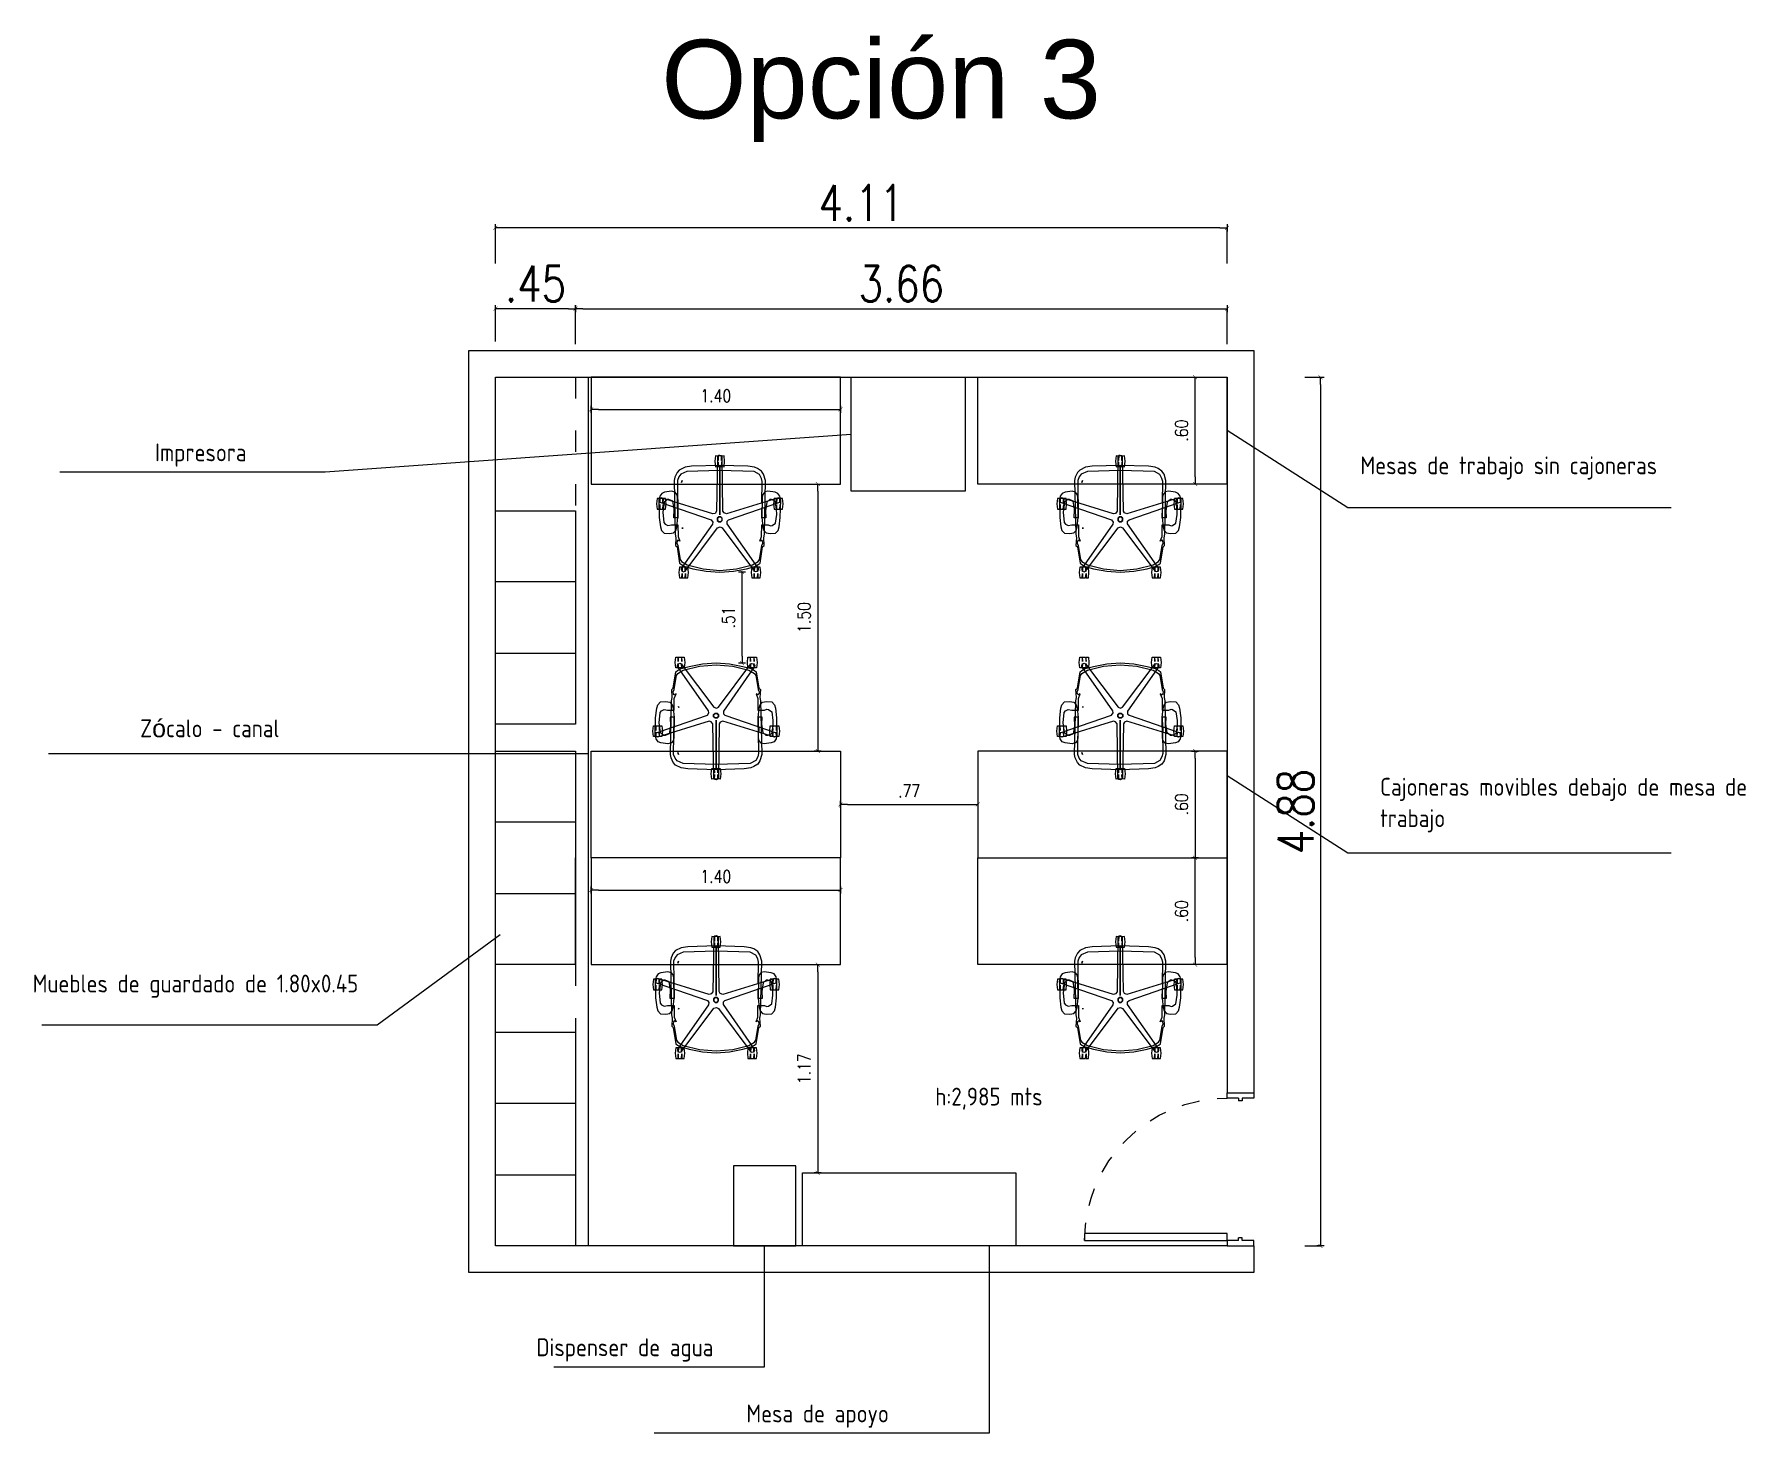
# Model space of a CAD drawing. Header units: millimetres. Extents: x 1591 to 1817, y 987 to 1091.
# Drawn here: x 1725.25 to 1734.87, y 1083.13 to 1090.98 of the extents above; entities that cross this region are included whole.
import ezdxf

# ---------------------------------------------------------------- set-up
doc = ezdxf.new("R2010")
doc.units = ezdxf.units.MM
doc.linetypes.add('ACAD_ISO03W100', pattern=[30, 12, -18])
doc.linetypes.add('HIDDEN2', pattern=[0.1875, 0.125, -0.0625])
for name, color, linetype in [('CA-Puertas', 252, 'Continuous'), ('CATALOGUE-TXT', 251, 'Continuous'), ('Paula', 1, 'Continuous')]:
    doc.layers.add(name, color=color, linetype=linetype)
doc.styles.add('RR', font='ROMANS.shx', dxfattribs={"width": 0.8})
doc.styles.get("Standard").update_dxf_attribs({"font": 'arial.ttf'})
doc.dimstyles.new('Copy of xx', dxfattribs={"dimscale": 2, "dimtxt": 0.036, "dimasz": 0.02, "dimexe": 0, "dimexo": 0.1, "dimgap": 0.02, "dimtad": 1, "dimzin": 4, "dimdsep": 46, "dimtxsty": 'RR', "dimblk1": 'COTA_N', "dimblk2": 'COTA_N', "dimsah": 1, "dimcen": 0, "dimclrd": 256, "dimclre": 256, "dimclrt": 256, "dimadec": 0, "dimazin": 0, "dimtfac": 1, "dimtix": 1, "dimtmove": 0, "dimatfit": 3, "dimldrblk": 'COTA_N', "dimfxl": 1, "dimtolj": 1, "dimtzin": 0, "dimarcsym": 0})

msp = doc.modelspace()

# ---------------------------------------------------------------- texts
at = {"layer": 'Paula', "attachment_point": 5}
for s, width, gutter_width, heights, insert, char_height in [('\\pxsm1.0583;Opción 3', 5.724133, 1.3261, [3.984], (1730.0104, 1090.6635), 0.441856), ('\\pxsm1.0583;{\\Fdim|c0;Impresora}', 1.511695, 0.3001, [0.9017], (1726.1887, 1088.6179), 0.1), ('\\pxsm1.0583,ql;{\\Fdim|c0;Mesas de trabajo sin cajoneras}', 2.093508, 0.3001, [0.9017], (1733.7494, 1088.545), 0.1), ('{\\Fdim|c0;Z}ó{\\Fdim|c0;calo - canal}', 1.741516, 0.3001, [0.9017], (1726.2394, 1087.082), 0.1), ('\\pxsm1.0583,ql;{\\Fdim|c0;Cajoneras movibles debajo de mesa de trabajo}', 2.093508, 0.3001, [0.9017], (1733.8604, 1086.6511), 0.1), ('\\pxsm1.0583,qr;{\\Fdim|c0;Muebles de guardado de 1.80x0.45}', 1.741516, 0.3001, [0.9017], (1726.2025, 1085.6341), 0.1), ('\\pxsm1.0583,ql;{\\Fdim|c0;\\C251;\\c6710371;h:2,985 mts}', 2.093508, 0.3001, [0.9017], (1731.3613, 1085.0023), 0.1), ('\\pxsm1.0583;{\\Fdim|c0;Dispenser de agua}', 1.511695, 0.3001, [0.9017], (1728.5712, 1083.5906), 0.1), ('\\pxsm1.0583;{\\Fdim|c0;Mesa de apoyo}', 2.342105, 0.3001, [0.9017], (1729.6535, 1083.2187), 0.1)]:
    msp.add_mtext_dynamic_manual_height_columns(s, width=width, gutter_width=gutter_width, heights=heights, dxfattribs=dict(at, insert=insert, char_height=char_height))

# ---------------------------------------------------------------- blocks, each defined once
blk = doc.blocks.new('A$C6B163F74')
for p, q in [((0.03, 0.085), (0.045, 0.085)), ((0.03, 0.065), (0.045, 0.065)), ((0.045, 0.065), (0.045, 0.085)), ((0.83, 0.085), (0.815, 0.085)), ((0.815, 0.065), (0.815, 0.085)), ((0.83, 0.065), (0.815, 0.065))]:
    blk.add_line(p, q)
blk.add_lwpolyline([(0.79, 0.95), (0.83, 0.95), (0.83, 0.15), (0.79, 0.15)], close=True)
for points in [[(0.03, 0.085), (0.03, 0.135), (0.03, 0.15), (0, 0.15), (0, 0.135)], [(0.83, 0.085), (0.83, 0.135), (0.83, 0.15), (0.86, 0.15), (0.86, 0.135)], [(0, 0.015), (0, 0), (0.03, 0), (0.03, 0.065)], [(0.86, 0.015), (0.86, 0), (0.83, 0), (0.83, 0.065)]]:
    blk.add_lwpolyline(points)
at = {"linetype": 'HIDDEN2', "ltscale": 0.5}
blk.add_arc((0.83, 0.15), 0.8, 90, 180, dxfattribs=at)
blk = doc.blocks.new('COTA_N')
for p, q in [((-1, 0), (0, 0)), ((0, 0.5), (0, -0.5))]:
    blk.add_line(p, q)
at = {"const_width": 0.065}
blk.add_lwpolyline([(0.14, 0.14), (0.28, 0.28), (0, 0), (-0.14, -0.14), (-0.28, -0.28)], dxfattribs=at)
blk = doc.blocks.new('*D73')
at = {"layer": 'CATALOGUE-TXT', "lineweight": -2, "transparency": 16777216}
blk.add_line((1728.422, 1088.8745), (1729.742, 1088.8745), dxfattribs=at)
at = {"layer": 'Defpoints', "color": 0, "transparency": 16777216}
for p in [(1728.382, 1088.9376), (1729.782, 1088.9376), (1729.782, 1088.8745)]:
    blk.add_point(p, dxfattribs=at)
at = {"layer": 'CATALOGUE-TXT', "lineweight": -2, "transparency": 16777216, "xscale": 0.04, "yscale": 0.04, "zscale": 0.04, "rotation": 180}
blk.add_blockref('COTA_N', (1728.382, 1088.8745), dxfattribs=at)
at = {"layer": 'CATALOGUE-TXT', "lineweight": -2, "transparency": 16777216, "xscale": 0.04, "yscale": 0.04, "zscale": 0.04}
blk.add_blockref('COTA_N', (1729.782, 1088.8745), dxfattribs=at)
at = {"layer": 'CATALOGUE-TXT', "transparency": 16777216, "insert": (1729.082, 1088.9505), "char_height": 0.072, "attachment_point": 5, "style": 'RR'}
blk.add_mtext('\\A1;1.40', dxfattribs=at)
blk = doc.blocks.new('*D74')
at = {"layer": 'CATALOGUE-TXT', "lineweight": -2, "transparency": 16777216}
blk.add_line((1731.7744, 1088.4953), (1731.7744, 1089.0153), dxfattribs=at)
at = {"layer": 'Defpoints', "color": 0, "transparency": 16777216}
for p in [(1731.7744, 1089.0553), (1731.7941, 1089.0553), (1731.7941, 1088.4553)]:
    blk.add_point(p, dxfattribs=at)
at = {"layer": 'CATALOGUE-TXT', "lineweight": -2, "transparency": 16777216, "xscale": 0.04, "yscale": 0.04, "zscale": 0.04}
for p, rotation in [((1731.7744, 1089.0553), 90), ((1731.7744, 1088.4553), 270)]:
    blk.add_blockref('COTA_N', p, dxfattribs=dict(at, rotation=rotation))
at = {"layer": 'CATALOGUE-TXT', "transparency": 16777216, "insert": (1731.6984, 1088.7553), "char_height": 0.072, "attachment_point": 5, "rotation": 90, "style": 'RR'}
blk.add_mtext('\\A1;.60', dxfattribs=at)
blk = doc.blocks.new('*D75')
at = {"layer": 'CATALOGUE-TXT', "lineweight": -2, "transparency": 16777216}
blk.add_line((1728.422, 1086.1745), (1729.742, 1086.1745), dxfattribs=at)
at = {"layer": 'Defpoints', "color": 0, "transparency": 16777216}
for p in [(1728.382, 1086.2822), (1729.782, 1086.2376), (1729.782, 1086.1745)]:
    blk.add_point(p, dxfattribs=at)
at = {"layer": 'CATALOGUE-TXT', "lineweight": -2, "transparency": 16777216, "xscale": 0.04, "yscale": 0.04, "zscale": 0.04, "rotation": 180}
blk.add_blockref('COTA_N', (1728.382, 1086.1745), dxfattribs=at)
at = {"layer": 'CATALOGUE-TXT', "lineweight": -2, "transparency": 16777216, "xscale": 0.04, "yscale": 0.04, "zscale": 0.04}
blk.add_blockref('COTA_N', (1729.782, 1086.1745), dxfattribs=at)
at = {"layer": 'CATALOGUE-TXT', "transparency": 16777216, "insert": (1729.082, 1086.2505), "char_height": 0.072, "attachment_point": 5, "style": 'RR'}
blk.add_mtext('\\A1;1.40', dxfattribs=at)
blk = doc.blocks.new('*D76')
at = {"layer": 'CATALOGUE-TXT', "lineweight": -2, "transparency": 16777216}
blk.add_line((1731.7744, 1085.7953), (1731.7744, 1086.3153), dxfattribs=at)
at = {"layer": 'Defpoints', "color": 0, "transparency": 16777216}
for p in [(1731.7744, 1086.3553), (1731.7941, 1086.3553), (1731.7941, 1085.7553)]:
    blk.add_point(p, dxfattribs=at)
at = {"layer": 'CATALOGUE-TXT', "lineweight": -2, "transparency": 16777216, "xscale": 0.04, "yscale": 0.04, "zscale": 0.04}
for p, rotation in [((1731.7744, 1086.3553), 90), ((1731.7744, 1085.7553), 270)]:
    blk.add_blockref('COTA_N', p, dxfattribs=dict(at, rotation=rotation))
at = {"layer": 'CATALOGUE-TXT', "transparency": 16777216, "insert": (1731.6984, 1086.0553), "char_height": 0.072, "attachment_point": 5, "rotation": 90, "style": 'RR'}
blk.add_mtext('\\A1;.60', dxfattribs=at)
blk = doc.blocks.new('*D72')
at = {"layer": 'CATALOGUE-TXT', "lineweight": -2, "transparency": 16777216}
blk.add_line((1731.7744, 1086.9153), (1731.7744, 1086.3953), dxfattribs=at)
at = {"layer": 'Defpoints', "color": 0, "transparency": 16777216}
for p in [(1731.7941, 1086.9553), (1731.7744, 1086.3553), (1731.7941, 1086.3553)]:
    blk.add_point(p, dxfattribs=at)
at = {"layer": 'CATALOGUE-TXT', "lineweight": -2, "transparency": 16777216, "xscale": 0.04, "yscale": 0.04, "zscale": 0.04}
for p, rotation in [((1731.7744, 1086.9553), 90), ((1731.7744, 1086.3553), 270)]:
    blk.add_blockref('COTA_N', p, dxfattribs=dict(at, rotation=rotation))
at = {"layer": 'CATALOGUE-TXT', "transparency": 16777216, "insert": (1731.6984, 1086.6553), "char_height": 0.072, "attachment_point": 5, "rotation": 90, "style": 'RR'}
blk.add_mtext('\\A1;.60', dxfattribs=at)
blk = doc.blocks.new('*D78')
at = {"layer": 'CATALOGUE-TXT', "lineweight": -2, "transparency": 16777216}
blk.add_line((1729.2293, 1087.4883), (1729.2293, 1087.9223), dxfattribs=at)
at = {"layer": 'Defpoints', "color": 0, "transparency": 16777216}
for p in [(1729.1424, 1087.9623), (1729.2293, 1087.9623), (1729.1214, 1087.4483)]:
    blk.add_point(p, dxfattribs=at)
at = {"layer": 'CATALOGUE-TXT', "lineweight": -2, "transparency": 16777216, "xscale": 0.04, "yscale": 0.04, "zscale": 0.04}
for p, rotation in [((1729.2293, 1087.9623), 90), ((1729.2293, 1087.4483), 270)]:
    blk.add_blockref('COTA_N', p, dxfattribs=dict(at, rotation=rotation))
at = {"layer": 'CATALOGUE-TXT', "transparency": 16777216, "insert": (1729.1533, 1087.7053), "char_height": 0.072, "attachment_point": 5, "rotation": 90, "style": 'RR'}
blk.add_mtext('\\A1;.51', dxfattribs=at)
blk = doc.blocks.new('*D77')
at = {"layer": 'CATALOGUE-TXT', "lineweight": -2, "transparency": 16777216}
blk.add_line((1729.6544, 1088.4153), (1729.6544, 1086.9953), dxfattribs=at)
at = {"layer": 'Defpoints', "color": 0, "transparency": 16777216}
for p in [(1729.6544, 1088.4553), (1729.6544, 1086.9553), (1729.6544, 1086.9553)]:
    blk.add_point(p, dxfattribs=at)
at = {"layer": 'CATALOGUE-TXT', "lineweight": -2, "transparency": 16777216, "xscale": 0.04, "yscale": 0.04, "zscale": 0.04}
for p, rotation in [((1729.6544, 1088.4553), 90), ((1729.6544, 1086.9553), 270)]:
    blk.add_blockref('COTA_N', p, dxfattribs=dict(at, rotation=rotation))
at = {"layer": 'CATALOGUE-TXT', "transparency": 16777216, "insert": (1729.5784, 1087.7053), "char_height": 0.072, "attachment_point": 5, "rotation": 90, "style": 'RR'}
blk.add_mtext('\\A1;1.50', dxfattribs=at)
blk = doc.blocks.new('*D79')
at = {"layer": 'CATALOGUE-TXT', "lineweight": -2, "transparency": 16777216}
blk.add_line((1729.822, 1086.6553), (1730.514, 1086.6553), dxfattribs=at)
at = {"layer": 'Defpoints', "color": 0, "transparency": 16777216}
for p in [(1729.782, 1086.6553), (1730.554, 1086.6553), (1730.554, 1086.6553)]:
    blk.add_point(p, dxfattribs=at)
at = {"layer": 'CATALOGUE-TXT', "lineweight": -2, "transparency": 16777216, "xscale": 0.04, "yscale": 0.04, "zscale": 0.04, "rotation": 180}
blk.add_blockref('COTA_N', (1729.782, 1086.6553), dxfattribs=at)
at = {"layer": 'CATALOGUE-TXT', "lineweight": -2, "transparency": 16777216, "xscale": 0.04, "yscale": 0.04, "zscale": 0.04}
blk.add_blockref('COTA_N', (1730.554, 1086.6553), dxfattribs=at)
at = {"layer": 'CATALOGUE-TXT', "transparency": 16777216, "insert": (1730.168, 1086.7313), "char_height": 0.072, "attachment_point": 5, "style": 'RR'}
blk.add_mtext('\\A1;.77', dxfattribs=at)
blk = doc.blocks.new('*D80')
at = {"layer": 'CATALOGUE-TXT', "lineweight": -2, "transparency": 16777216}
blk.add_line((1729.6544, 1085.7153), (1729.6544, 1084.6253), dxfattribs=at)
at = {"layer": 'Defpoints', "color": 0, "transparency": 16777216}
for p in [(1729.6544, 1085.7553), (1729.6544, 1084.5853), (1729.6544, 1084.5853)]:
    blk.add_point(p, dxfattribs=at)
at = {"layer": 'CATALOGUE-TXT', "lineweight": -2, "transparency": 16777216, "xscale": 0.04, "yscale": 0.04, "zscale": 0.04}
for p, rotation in [((1729.6544, 1085.7553), 90), ((1729.6544, 1084.5853), 270)]:
    blk.add_blockref('COTA_N', p, dxfattribs=dict(at, rotation=rotation))
at = {"layer": 'CATALOGUE-TXT', "transparency": 16777216, "insert": (1729.5784, 1085.1703), "char_height": 0.072, "attachment_point": 5, "rotation": 90, "style": 'RR'}
blk.add_mtext('\\A1;1.17', dxfattribs=at)
blk = doc.blocks.new('*D88')
at = {"layer": 'CATALOGUE-TXT', "lineweight": -2, "transparency": 16777216}
for p, q in [((1732.3914, 1089.0553), (1732.4788, 1089.0553)), ((1732.4788, 1089.0153), (1732.4788, 1084.2153)), ((1732.3914, 1084.1753), (1732.4788, 1084.1753))]:
    blk.add_line(p, q, dxfattribs=at)
at = {"layer": 'Defpoints', "color": 0, "transparency": 16777216}
for p in [(1732.1914, 1089.0553), (1732.1914, 1084.1753), (1732.4788, 1084.1753)]:
    blk.add_point(p, dxfattribs=at)
at = {"layer": 'CATALOGUE-TXT', "lineweight": -2, "transparency": 16777216, "xscale": 0.04, "yscale": 0.04, "zscale": 0.04}
for p, rotation in [((1732.4788, 1089.0553), 90), ((1732.4788, 1084.1753), 270)]:
    blk.add_blockref('COTA_N', p, dxfattribs=dict(at, rotation=rotation))
at = {"layer": 'CATALOGUE-TXT', "transparency": 16777216, "insert": (1732.3388, 1086.6153), "char_height": 0.072, "attachment_point": 5, "rotation": 90, "style": 'RR'}
blk.add_mtext('\\A1;{\\H2.77778x;4.88}', dxfattribs=at)
blk = doc.blocks.new('*D89')
at = {"layer": 'CATALOGUE-TXT', "lineweight": -2, "transparency": 16777216}
for p, q in [((1728.294, 1089.2402), (1728.294, 1089.4402)), ((1728.334, 1089.4402), (1731.914, 1089.4402)), ((1731.954, 1089.2402), (1731.954, 1089.4402))]:
    blk.add_line(p, q, dxfattribs=at)
at = {"layer": 'Defpoints', "color": 0, "transparency": 16777216}
for p in [(1731.954, 1089.4402), (1728.294, 1088.5797), (1731.954, 1088.5797)]:
    blk.add_point(p, dxfattribs=at)
at = {"layer": 'CATALOGUE-TXT', "lineweight": -2, "transparency": 16777216, "xscale": 0.04, "yscale": 0.04, "zscale": 0.04, "rotation": 180}
blk.add_blockref('COTA_N', (1728.294, 1089.4402), dxfattribs=at)
at = {"layer": 'CATALOGUE-TXT', "lineweight": -2, "transparency": 16777216, "xscale": 0.04, "yscale": 0.04, "zscale": 0.04}
blk.add_blockref('COTA_N', (1731.954, 1089.4402), dxfattribs=at)
at = {"layer": 'CATALOGUE-TXT', "transparency": 16777216, "insert": (1730.124, 1089.5802), "char_height": 0.072, "attachment_point": 5, "style": 'RR'}
blk.add_mtext('\\A1;{\\H2.77778x;3.66}', dxfattribs=at)
blk = doc.blocks.new('*D96')
at = {"layer": 'CATALOGUE-TXT', "lineweight": -2, "transparency": 16777216}
for p, q in [((1727.844, 1089.2553), (1727.844, 1089.4402)), ((1728.254, 1089.4402), (1727.884, 1089.4402)), ((1728.294, 1089.2553), (1728.294, 1089.4402))]:
    blk.add_line(p, q, dxfattribs=at)
at = {"layer": 'Defpoints', "color": 0, "transparency": 16777216}
for p in [(1727.844, 1089.4402), (1727.844, 1089.0553), (1728.294, 1089.0553)]:
    blk.add_point(p, dxfattribs=at)
at = {"layer": 'CATALOGUE-TXT', "lineweight": -2, "transparency": 16777216, "xscale": 0.04, "yscale": 0.04, "zscale": 0.04, "rotation": 180}
blk.add_blockref('COTA_N', (1727.844, 1089.4402), dxfattribs=at)
at = {"layer": 'CATALOGUE-TXT', "lineweight": -2, "transparency": 16777216, "xscale": 0.04, "yscale": 0.04, "zscale": 0.04}
blk.add_blockref('COTA_N', (1728.294, 1089.4402), dxfattribs=at)
at = {"layer": 'CATALOGUE-TXT', "transparency": 16777216, "insert": (1728.069, 1089.5802), "char_height": 0.072, "attachment_point": 5, "style": 'RR'}
blk.add_mtext('\\A1;{\\H2.77778x;.45}', dxfattribs=at)
blk = doc.blocks.new('*D97')
at = {"layer": 'CATALOGUE-TXT', "lineweight": -2, "transparency": 16777216}
for p, q in [((1727.844, 1089.6946), (1727.844, 1089.8946)), ((1731.914, 1089.8946), (1727.884, 1089.8946)), ((1731.954, 1089.6946), (1731.954, 1089.8946))]:
    blk.add_line(p, q, dxfattribs=at)
at = {"layer": 'Defpoints', "color": 0, "transparency": 16777216}
for p in [(1727.844, 1089.8946), (1727.844, 1089.0553), (1731.954, 1089.0553)]:
    blk.add_point(p, dxfattribs=at)
at = {"layer": 'CATALOGUE-TXT', "lineweight": -2, "transparency": 16777216, "xscale": 0.04, "yscale": 0.04, "zscale": 0.04, "rotation": 180}
blk.add_blockref('COTA_N', (1727.844, 1089.8946), dxfattribs=at)
at = {"layer": 'CATALOGUE-TXT', "lineweight": -2, "transparency": 16777216, "xscale": 0.04, "yscale": 0.04, "zscale": 0.04}
blk.add_blockref('COTA_N', (1731.954, 1089.8946), dxfattribs=at)
at = {"layer": 'CATALOGUE-TXT', "transparency": 16777216, "insert": (1729.899, 1090.0346), "char_height": 0.072, "attachment_point": 5, "style": 'RR'}
blk.add_mtext('\\A1;{\\H2.77778x;4.11}', dxfattribs=at)

# ---------------------------------------------------------------- dimensions: what is measured, and where the dimension line sits
at = {"layer": 'CATALOGUE-TXT'}
for base, p1, p2, picture, middle in [((1727.844, 1089.8946), (1731.954, 1089.0553), (1727.844, 1089.0553), '*D97', (1729.899, 1090.0346)), ((1727.844, 1089.4402), (1728.294, 1089.0553), (1727.844, 1089.0553), '*D96', (1728.069, 1089.5802)), ((1731.954, 1089.4402), (1728.294, 1088.5797), (1731.954, 1088.5797), '*D89', (1730.124, 1089.5802))]:
    dim = msp.add_linear_dim(base=base, p1=p1, p2=p2, text='{\\H2.77778x;<>}', dimstyle='Copy of xx', override={"dimfxl": 0.1, "dimfxlon": 1}, dxfattribs=at)
    dim.commit()
    dim.dimension.update_dxf_attribs({"geometry": picture, "text_midpoint": middle})
for base, p1, p2, angle, picture, middle in [((1729.782, 1088.8745), (1728.382, 1088.9376), (1729.782, 1088.9376), 180, '*D73', (1729.082, 1088.9505)), ((1729.6544, 1086.9553), (1729.6544, 1088.4553), (1729.6544, 1086.9553), 90, '*D77', (1729.5784, 1087.7053)), ((1729.2293, 1087.9623), (1729.1214, 1087.4483), (1729.1424, 1087.9623), 90, '*D78', (1729.1533, 1087.7053)), ((1729.782, 1086.1745), (1728.382, 1086.2822), (1729.782, 1086.2376), 180, '*D75', (1729.082, 1086.2505)), ((1729.6544, 1084.5853), (1729.6544, 1085.7553), (1729.6544, 1084.5853), 90, '*D80', (1729.5784, 1085.1703))]:
    dim = msp.add_linear_dim(base=base, p1=p1, p2=p2, angle=angle, dimstyle='Copy of xx', override={"dimfxl": 0.1, "dimfxlon": 1}, dxfattribs=at)
    dim.commit()
    dim.dimension.update_dxf_attribs({"geometry": picture, "text_midpoint": middle})
for base, p1, p2, angle, picture, middle in [((1731.7744, 1089.0553), (1731.7941, 1088.4553), (1731.7941, 1089.0553), 90, '*D74', (1731.7744, 1088.7553)), ((1731.7744, 1086.3553), (1731.7941, 1086.9553), (1731.7941, 1086.3553), 270, '*D72', (1731.7744, 1086.6553)), ((1731.7744, 1086.3553), (1731.7941, 1085.7553), (1731.7941, 1086.3553), 90, '*D76', (1731.7744, 1086.0553))]:
    dim = msp.add_linear_dim(base=base, p1=p1, p2=p2, angle=angle, dimstyle='Copy of xx', override={"dimfxl": 0.1, "dimfxlon": 1}, dxfattribs=at)
    dim.commit()
    dim.dimension.update_dxf_attribs({"geometry": picture, "text_midpoint": middle, "dimtype": 160})
dim = msp.add_linear_dim(base=(1732.4788, 1084.1753), p1=(1732.1914, 1089.0553), p2=(1732.1914, 1084.1753), angle=90, text='{\\H2.77778x;<>}', dimstyle='Copy of xx', override={"dimfxl": 0.1, "dimfxlon": 1}, dxfattribs=at)
dim.commit()
dim.dimension.update_dxf_attribs({"geometry": '*D88', "text_midpoint": (1732.3388, 1086.6153)})
dim = msp.add_linear_dim(base=(1730.554, 1086.6553), p1=(1729.782, 1086.6553), p2=(1730.554, 1086.6553), dimstyle='Copy of xx', override={"dimfxl": 0.1, "dimfxlon": 1}, dxfattribs=at)
dim.commit()
dim.dimension.update_dxf_attribs({"geometry": '*D79', "text_midpoint": (1730.168, 1086.7313)})

# ---------------------------------------------------------------- linework, layer by layer
for points in [[(1732.104, 1084.0253), (1727.694, 1084.0253), (1727.694, 1089.2053), (1732.104, 1089.2053), (1732.104, 1085.0353)], [(1727.844, 1089.0553), (1731.954, 1089.0553), (1731.954, 1085.0353)], [(1731.9515, 1084.1753), (1727.844, 1084.1753), (1727.844, 1089.0553)], [(1728.364, 1089.0553), (1728.364, 1084.1753)], [(1729.8426, 1088.4153), (1729.8426, 1089.0553), (1730.4826, 1089.0553), (1730.4826, 1088.4153), (1729.8426, 1088.4153)], [(1731.954, 1088.4553), (1731.954, 1089.0553)], [(1728.7617, 1088.3596), (1728.7671, 1088.3527), (1729.0559, 1088.2541), (1729.0643, 1088.2417), (1729.0628, 1088.2297), (1728.8879, 1087.9813), (1728.8877, 1087.9753), (1728.8932, 1087.9662), (1728.9009, 1087.9627), (1728.9091, 1087.9657), (1729.0921, 1088.2099), (1729.1065, 1088.214), (1729.1175, 1088.2089), (1729.2997, 1087.9658), (1729.3053, 1087.9638), (1729.3156, 1087.9662), (1729.3214, 1087.9724), (1729.321, 1087.9812), (1729.1454, 1088.2307), (1729.1459, 1088.2457), (1729.1541, 1088.2545), (1729.4416, 1088.3527), (1729.4453, 1088.3574), (1729.4462, 1088.368), (1729.4421, 1088.3753), (1729.4336, 1088.3777), (1729.142, 1088.2878), (1729.128, 1088.2929), (1729.1221, 1088.3035), (1729.1176, 1088.6072), (1729.1143, 1088.6122), (1729.1044, 1088.6163), (1729.0962, 1088.6146), (1729.0913, 1088.6073), (1729.0867, 1088.3022), (1729.0775, 1088.2904), (1729.0657, 1088.2881), (1728.7754, 1088.3777), (1728.7696, 1088.3761), (1728.7627, 1088.368), (1728.7617, 1088.3596)], [(1731.0112, 1088.3596), (1731.0167, 1088.3527), (1731.3054, 1088.2541), (1731.3138, 1088.2417), (1731.3123, 1088.2297), (1731.1374, 1087.9813), (1731.1372, 1087.9753), (1731.1428, 1087.9662), (1731.1504, 1087.9627), (1731.1587, 1087.9657), (1731.3417, 1088.2099), (1731.3561, 1088.214), (1731.367, 1088.2089), (1731.5492, 1087.9658), (1731.5548, 1087.9638), (1731.5652, 1087.9662), (1731.5709, 1087.9724), (1731.5706, 1087.9812), (1731.3949, 1088.2307), (1731.3954, 1088.2457), (1731.4037, 1088.2545), (1731.6912, 1088.3527), (1731.6949, 1088.3574), (1731.6957, 1088.368), (1731.6916, 1088.3753), (1731.6831, 1088.3777), (1731.3916, 1088.2878), (1731.3775, 1088.2929), (1731.3716, 1088.3035), (1731.3671, 1088.6072), (1731.3638, 1088.6122), (1731.354, 1088.6163), (1731.3457, 1088.6146), (1731.3408, 1088.6073), (1731.3363, 1088.3022), (1731.3271, 1088.2904), (1731.3152, 1088.2881), (1731.0249, 1088.3777), (1731.0192, 1088.3761), (1731.0122, 1088.368), (1731.0112, 1088.3596)], [(1728.7625, 1088.3645), (1728.7646, 1088.268), (1728.7712, 1088.2155), (1728.777, 1088.1951), (1728.7913, 1088.1794), (1728.8216, 1088.1769), (1728.8439, 1088.1812), (1728.8573, 1088.195), (1728.8629, 1088.2154), (1728.8686, 1088.2669), (1728.8665, 1088.381), (1728.8627, 1088.3973), (1728.8538, 1088.4089), (1728.8338, 1088.4147), (1728.7941, 1088.4092), (1728.7785, 1088.4029), (1728.767, 1088.3877), (1728.7625, 1088.3645)], [(1728.8892, 1088.4639), (1728.8928, 1088.4744), (1728.8892, 1088.4639)], [(1729.3402, 1088.2669), (1729.346, 1088.2154), (1729.3516, 1088.195), (1729.365, 1088.1812), (1729.3873, 1088.1769), (1729.4176, 1088.1794), (1729.4319, 1088.1951), (1729.4377, 1088.2155), (1729.4443, 1088.268), (1729.4464, 1088.3645), (1729.4418, 1088.3877), (1729.4304, 1088.4029), (1729.4147, 1088.4092), (1729.3751, 1088.4147), (1729.3571, 1088.4116), (1729.3462, 1088.3973), (1729.3423, 1088.381), (1729.3402, 1088.2669)], [(1731.012, 1088.3645), (1731.0141, 1088.268), (1731.0207, 1088.2155), (1731.0265, 1088.1951), (1731.0408, 1088.1794), (1731.0711, 1088.1769), (1731.0934, 1088.1812), (1731.1068, 1088.195), (1731.1124, 1088.2154), (1731.1182, 1088.2669), (1731.1161, 1088.381), (1731.1122, 1088.3973), (1731.1034, 1088.4089), (1731.0833, 1088.4147), (1731.0437, 1088.4092), (1731.028, 1088.4029), (1731.0166, 1088.3877), (1731.012, 1088.3645)], [(1731.1388, 1088.4639), (1731.1424, 1088.4744), (1731.1388, 1088.4639)], [(1731.5898, 1088.2669), (1731.5955, 1088.2154), (1731.6011, 1088.195), (1731.6146, 1088.1812), (1731.6369, 1088.1769), (1731.6671, 1088.1794), (1731.6814, 1088.1951), (1731.6872, 1088.2155), (1731.6939, 1088.268), (1731.6959, 1088.3645), (1731.6914, 1088.3877), (1731.6799, 1088.4029), (1731.6643, 1088.4092), (1731.6247, 1088.4147), (1731.6067, 1088.4116), (1731.5957, 1088.3973), (1731.5919, 1088.381), (1731.5898, 1088.2669)], [(1727.844, 1087.1053), (1727.844, 1088.3053), (1728.294, 1088.3053), (1728.294, 1087.1053), (1727.844, 1087.1053)], [(1728.8742, 1087.9581), (1728.8776, 1087.9278), (1728.8907, 1087.928), (1728.8923, 1087.9533), (1728.8923, 1087.9282), (1728.91, 1087.9277), (1728.9121, 1087.9533), (1728.9121, 1087.928), (1728.9252, 1087.9278), (1728.9286, 1087.9581), (1728.9252, 1087.9884), (1728.9121, 1087.9876), (1728.9105, 1087.963), (1728.9105, 1087.9881), (1728.8928, 1087.9886), (1728.8923, 1087.963), (1728.8907, 1087.9876), (1728.8776, 1087.9884), (1728.8742, 1087.9581)], [(1729.2803, 1087.9581), (1729.2837, 1087.9278), (1729.2968, 1087.928), (1729.2983, 1087.9533), (1729.2983, 1087.9282), (1729.3161, 1087.9277), (1729.3181, 1087.9533), (1729.3181, 1087.928), (1729.3312, 1087.9278), (1729.3347, 1087.9581), (1729.3312, 1087.9884), (1729.3181, 1087.9876), (1729.3166, 1087.963), (1729.3166, 1087.9881), (1729.2988, 1087.9886), (1729.2983, 1087.963), (1729.2968, 1087.9876), (1729.2837, 1087.9884), (1729.2803, 1087.9581)], [(1731.1237, 1087.9581), (1731.1272, 1087.9278), (1731.1403, 1087.928), (1731.1418, 1087.9533), (1731.1418, 1087.9282), (1731.1596, 1087.9277), (1731.1616, 1087.9533), (1731.1616, 1087.928), (1731.1747, 1087.9278), (1731.1782, 1087.9581), (1731.1747, 1087.9884), (1731.1616, 1087.9876), (1731.1601, 1087.963), (1731.1601, 1087.9881), (1731.1423, 1087.9886), (1731.1418, 1087.963), (1731.1403, 1087.9876), (1731.1272, 1087.9884), (1731.1237, 1087.9581)], [(1731.5298, 1087.9581), (1731.5332, 1087.9278), (1731.5463, 1087.928), (1731.5479, 1087.9533), (1731.5479, 1087.9282), (1731.5656, 1087.9277), (1731.5677, 1087.9533), (1731.5677, 1087.928), (1731.5808, 1087.9278), (1731.5842, 1087.9581), (1731.5808, 1087.9884), (1731.5677, 1087.9876), (1731.5662, 1087.963), (1731.5662, 1087.9881), (1731.5484, 1087.9886), (1731.5479, 1087.963), (1731.5463, 1087.9876), (1731.5332, 1087.9884), (1731.5298, 1087.9581)], [(1728.294, 1087.9053), (1727.844, 1087.9053)], [(1727.844, 1087.5053), (1728.294, 1087.5053)], [(1728.7407, 1087.0511), (1728.7461, 1087.058), (1729.0349, 1087.1565), (1729.0433, 1087.169), (1729.0418, 1087.181), (1728.8669, 1087.4294), (1728.8667, 1087.4353), (1728.8722, 1087.4444), (1728.8799, 1087.448), (1728.8881, 1087.4449), (1729.0711, 1087.2008), (1729.0855, 1087.1966), (1729.0965, 1087.2017), (1729.2787, 1087.4448), (1729.2843, 1087.4469), (1729.2946, 1087.4444), (1729.3004, 1087.4382), (1729.3, 1087.4294), (1729.1243, 1087.18), (1729.1249, 1087.165), (1729.1331, 1087.1561), (1729.4206, 1087.058), (1729.4243, 1087.0533), (1729.4252, 1087.0427), (1729.4211, 1087.0353), (1729.4126, 1087.0329), (1729.121, 1087.1229), (1729.1069, 1087.1178), (1729.1011, 1087.1072), (1729.0966, 1086.8035), (1729.0933, 1086.7985), (1729.0834, 1086.7944), (1729.0752, 1086.796), (1729.0703, 1086.8033), (1729.0657, 1087.1084), (1729.0565, 1087.1202), (1729.0446, 1087.1225), (1728.7544, 1087.033), (1728.7486, 1087.0346), (1728.7417, 1087.0427), (1728.7407, 1087.0511)], [(1728.8532, 1087.4525), (1728.8566, 1087.4828), (1728.8697, 1087.4826), (1728.8712, 1087.4574), (1728.8712, 1087.4825), (1728.889, 1087.483), (1728.8911, 1087.4574), (1728.8911, 1087.4826), (1728.9042, 1087.4828), (1728.9076, 1087.4525), (1728.9042, 1087.4223), (1728.8911, 1087.4231), (1728.8895, 1087.4477), (1728.8895, 1087.4226), (1728.8718, 1087.422), (1728.8712, 1087.4477), (1728.8697, 1087.4231), (1728.8566, 1087.4223), (1728.8532, 1087.4525)], [(1729.2592, 1087.4525), (1729.2627, 1087.4828), (1729.2758, 1087.4826), (1729.2773, 1087.4574), (1729.2773, 1087.4825), (1729.2951, 1087.483), (1729.2971, 1087.4574), (1729.2971, 1087.4826), (1729.3102, 1087.4828), (1729.3137, 1087.4525), (1729.3102, 1087.4223), (1729.2971, 1087.4231), (1729.2956, 1087.4477), (1729.2956, 1087.4226), (1729.2778, 1087.422), (1729.2773, 1087.4477), (1729.2758, 1087.4231), (1729.2627, 1087.4223), (1729.2592, 1087.4525)], [(1731.0112, 1087.0511), (1731.0167, 1087.058), (1731.3054, 1087.1565), (1731.3138, 1087.169), (1731.3123, 1087.181), (1731.1374, 1087.4294), (1731.1372, 1087.4353), (1731.1428, 1087.4444), (1731.1504, 1087.448), (1731.1587, 1087.4449), (1731.3417, 1087.2008), (1731.3561, 1087.1966), (1731.367, 1087.2017), (1731.5492, 1087.4448), (1731.5548, 1087.4469), (1731.5652, 1087.4444), (1731.5709, 1087.4382), (1731.5706, 1087.4294), (1731.3949, 1087.18), (1731.3954, 1087.165), (1731.4037, 1087.1561), (1731.6912, 1087.058), (1731.6949, 1087.0533), (1731.6957, 1087.0427), (1731.6916, 1087.0353), (1731.6831, 1087.0329), (1731.3916, 1087.1229), (1731.3775, 1087.1178), (1731.3716, 1087.1072), (1731.3671, 1086.8035), (1731.3638, 1086.7985), (1731.354, 1086.7944), (1731.3457, 1086.796), (1731.3408, 1086.8033), (1731.3363, 1087.1084), (1731.3271, 1087.1202), (1731.3152, 1087.1225), (1731.0249, 1087.033), (1731.0192, 1087.0346), (1731.0122, 1087.0427), (1731.0112, 1087.0511)], [(1731.1237, 1087.4525), (1731.1272, 1087.4828), (1731.1403, 1087.4826), (1731.1418, 1087.4574), (1731.1418, 1087.4825), (1731.1596, 1087.483), (1731.1616, 1087.4574), (1731.1616, 1087.4826), (1731.1747, 1087.4828), (1731.1782, 1087.4525), (1731.1747, 1087.4223), (1731.1616, 1087.4231), (1731.1601, 1087.4477), (1731.1601, 1087.4226), (1731.1423, 1087.422), (1731.1418, 1087.4477), (1731.1403, 1087.4231), (1731.1272, 1087.4223), (1731.1237, 1087.4525)], [(1731.5298, 1087.4525), (1731.5332, 1087.4828), (1731.5463, 1087.4826), (1731.5479, 1087.4574), (1731.5479, 1087.4825), (1731.5656, 1087.483), (1731.5677, 1087.4574), (1731.5677, 1087.4826), (1731.5808, 1087.4828), (1731.5842, 1087.4525), (1731.5808, 1087.4223), (1731.5677, 1087.4231), (1731.5662, 1087.4477), (1731.5662, 1087.4226), (1731.5484, 1087.422), (1731.5479, 1087.4477), (1731.5463, 1087.4231), (1731.5332, 1087.4223), (1731.5298, 1087.4525)], [(1728.7415, 1087.0462), (1728.7435, 1087.1426), (1728.7502, 1087.1952), (1728.756, 1087.2156), (1728.7703, 1087.2313), (1728.8005, 1087.2338), (1728.8228, 1087.2295), (1728.8363, 1087.2157), (1728.8419, 1087.1952), (1728.8476, 1087.1437), (1728.8455, 1087.0297), (1728.8417, 1087.0134), (1728.8328, 1087.0018), (1728.8127, 1086.9959), (1728.7731, 1087.0015), (1728.7575, 1087.0078), (1728.746, 1087.023), (1728.7415, 1087.0462)], [(1729.3192, 1087.1437), (1729.325, 1087.1952), (1729.3306, 1087.2157), (1729.344, 1087.2295), (1729.3663, 1087.2338), (1729.3966, 1087.2313), (1729.4109, 1087.2156), (1729.4167, 1087.1952), (1729.4233, 1087.1426), (1729.4254, 1087.0462), (1729.4208, 1087.023), (1729.4094, 1087.0078), (1729.3937, 1087.0015), (1729.3541, 1086.9959), (1729.3361, 1086.999), (1729.3252, 1087.0134), (1729.3213, 1087.0297), (1729.3192, 1087.1437)], [(1731.012, 1087.0462), (1731.0141, 1087.1426), (1731.0207, 1087.1952), (1731.0265, 1087.2156), (1731.0408, 1087.2313), (1731.0711, 1087.2338), (1731.0934, 1087.2295), (1731.1068, 1087.2157), (1731.1124, 1087.1952), (1731.1182, 1087.1437), (1731.1161, 1087.0297), (1731.1122, 1087.0134), (1731.1034, 1087.0018), (1731.0833, 1086.9959), (1731.0437, 1087.0015), (1731.028, 1087.0078), (1731.0166, 1087.023), (1731.012, 1087.0462)], [(1731.5898, 1087.1437), (1731.5955, 1087.1952), (1731.6011, 1087.2157), (1731.6146, 1087.2295), (1731.6369, 1087.2338), (1731.6671, 1087.2313), (1731.6814, 1087.2156), (1731.6872, 1087.1952), (1731.6939, 1087.1426), (1731.6959, 1087.0462), (1731.6914, 1087.023), (1731.6799, 1087.0078), (1731.6643, 1087.0015), (1731.6247, 1086.9959), (1731.6067, 1086.999), (1731.5957, 1087.0134), (1731.5919, 1087.0297), (1731.5898, 1087.1437)], [(1727.844, 1085.7553), (1727.844, 1086.9553), (1728.294, 1086.9553), (1728.294, 1085.7553), (1727.844, 1085.7553)], [(1728.294, 1086.9553), (1728.294, 1086.3553)], [(1731.954, 1086.9553), (1731.954, 1086.3553)], [(1728.8682, 1086.9468), (1728.8718, 1086.9363), (1728.8682, 1086.9468)], [(1731.1388, 1086.9468), (1731.1424, 1086.9363), (1731.1388, 1086.9468)], [(1728.294, 1086.5553), (1727.844, 1086.5553)], [(1728.294, 1085.7553), (1728.294, 1086.3553)], [(1731.954, 1085.7553), (1731.954, 1086.3553)], [(1727.844, 1086.1553), (1728.294, 1086.1553)], [(1728.7407, 1085.6596), (1728.7461, 1085.6527), (1729.0349, 1085.5541), (1729.0433, 1085.5417), (1729.0418, 1085.5297), (1728.8669, 1085.2813), (1728.8667, 1085.2753), (1728.8722, 1085.2662), (1728.8799, 1085.2627), (1728.8881, 1085.2657), (1729.0711, 1085.5099), (1729.0855, 1085.514), (1729.0965, 1085.5089), (1729.2787, 1085.2658), (1729.2843, 1085.2638), (1729.2946, 1085.2662), (1729.3004, 1085.2724), (1729.3, 1085.2812), (1729.1243, 1085.5307), (1729.1249, 1085.5457), (1729.1331, 1085.5545), (1729.4206, 1085.6527), (1729.4243, 1085.6574), (1729.4252, 1085.668), (1729.4211, 1085.6753), (1729.4126, 1085.6777), (1729.121, 1085.5878), (1729.1069, 1085.5929), (1729.1011, 1085.6035), (1729.0966, 1085.9072), (1729.0933, 1085.9122), (1729.0834, 1085.9163), (1729.0752, 1085.9146), (1729.0703, 1085.9073), (1729.0657, 1085.6022), (1729.0565, 1085.5904), (1729.0446, 1085.5881), (1728.7544, 1085.6777), (1728.7486, 1085.6761), (1728.7417, 1085.668), (1728.7407, 1085.6596)], [(1731.0112, 1085.6596), (1731.0167, 1085.6527), (1731.3054, 1085.5541), (1731.3138, 1085.5417), (1731.3123, 1085.5297), (1731.1374, 1085.2813), (1731.1372, 1085.2753), (1731.1428, 1085.2662), (1731.1504, 1085.2627), (1731.1587, 1085.2657), (1731.3417, 1085.5099), (1731.3561, 1085.514), (1731.367, 1085.5089), (1731.5492, 1085.2658), (1731.5548, 1085.2638), (1731.5652, 1085.2662), (1731.5709, 1085.2724), (1731.5706, 1085.2812), (1731.3949, 1085.5307), (1731.3954, 1085.5457), (1731.4037, 1085.5545), (1731.6912, 1085.6527), (1731.6949, 1085.6574), (1731.6957, 1085.668), (1731.6916, 1085.6753), (1731.6831, 1085.6777), (1731.3916, 1085.5878), (1731.3775, 1085.5929), (1731.3716, 1085.6035), (1731.3671, 1085.9072), (1731.3638, 1085.9122), (1731.354, 1085.9163), (1731.3457, 1085.9146), (1731.3408, 1085.9073), (1731.3363, 1085.6022), (1731.3271, 1085.5904), (1731.3152, 1085.5881), (1731.0249, 1085.6777), (1731.0192, 1085.6761), (1731.0122, 1085.668), (1731.0112, 1085.6596)], [(1728.7415, 1085.6645), (1728.7435, 1085.568), (1728.7502, 1085.5155), (1728.756, 1085.4951), (1728.7703, 1085.4794), (1728.8005, 1085.4769), (1728.8228, 1085.4812), (1728.8363, 1085.495), (1728.8419, 1085.5154), (1728.8476, 1085.5669), (1728.8455, 1085.681), (1728.8417, 1085.6973), (1728.8328, 1085.7089), (1728.8127, 1085.7147), (1728.7731, 1085.7092), (1728.7575, 1085.7029), (1728.746, 1085.6877), (1728.7415, 1085.6645)], [(1728.8682, 1085.7639), (1728.8718, 1085.7744), (1728.8682, 1085.7639)], [(1729.3192, 1085.5669), (1729.325, 1085.5154), (1729.3306, 1085.495), (1729.344, 1085.4812), (1729.3663, 1085.4769), (1729.3966, 1085.4794), (1729.4109, 1085.4951), (1729.4167, 1085.5155), (1729.4233, 1085.568), (1729.4254, 1085.6645), (1729.4208, 1085.6877), (1729.4094, 1085.7029), (1729.3937, 1085.7092), (1729.3541, 1085.7147), (1729.3361, 1085.7116), (1729.3252, 1085.6973), (1729.3213, 1085.681), (1729.3192, 1085.5669)], [(1731.012, 1085.6645), (1731.0141, 1085.568), (1731.0207, 1085.5155), (1731.0265, 1085.4951), (1731.0408, 1085.4794), (1731.0711, 1085.4769), (1731.0934, 1085.4812), (1731.1068, 1085.495), (1731.1124, 1085.5154), (1731.1182, 1085.5669), (1731.1161, 1085.681), (1731.1122, 1085.6973), (1731.1034, 1085.7089), (1731.0833, 1085.7147), (1731.0437, 1085.7092), (1731.028, 1085.7029), (1731.0166, 1085.6877), (1731.012, 1085.6645)], [(1731.1388, 1085.7639), (1731.1424, 1085.7744), (1731.1388, 1085.7639)], [(1731.5898, 1085.5669), (1731.5955, 1085.5154), (1731.6011, 1085.495), (1731.6146, 1085.4812), (1731.6369, 1085.4769), (1731.6671, 1085.4794), (1731.6814, 1085.4951), (1731.6872, 1085.5155), (1731.6939, 1085.568), (1731.6959, 1085.6645), (1731.6914, 1085.6877), (1731.6799, 1085.7029), (1731.6643, 1085.7092), (1731.6247, 1085.7147), (1731.6067, 1085.7116), (1731.5957, 1085.6973), (1731.5919, 1085.681), (1731.5898, 1085.5669)], [(1727.844, 1084.1753), (1727.844, 1085.3753), (1728.294, 1085.3753), (1728.294, 1084.1753), (1727.844, 1084.1753)], [(1728.8532, 1085.2581), (1728.8566, 1085.2278), (1728.8697, 1085.228), (1728.8712, 1085.2533), (1728.8712, 1085.2282), (1728.889, 1085.2277), (1728.8911, 1085.2533), (1728.8911, 1085.228), (1728.9042, 1085.2278), (1728.9076, 1085.2581), (1728.9042, 1085.2884), (1728.8911, 1085.2876), (1728.8895, 1085.263), (1728.8895, 1085.2881), (1728.8718, 1085.2886), (1728.8712, 1085.263), (1728.8697, 1085.2876), (1728.8566, 1085.2884), (1728.8532, 1085.2581)], [(1729.2592, 1085.2581), (1729.2627, 1085.2278), (1729.2758, 1085.228), (1729.2773, 1085.2533), (1729.2773, 1085.2282), (1729.2951, 1085.2277), (1729.2971, 1085.2533), (1729.2971, 1085.228), (1729.3102, 1085.2278), (1729.3137, 1085.2581), (1729.3102, 1085.2884), (1729.2971, 1085.2876), (1729.2956, 1085.263), (1729.2956, 1085.2881), (1729.2778, 1085.2886), (1729.2773, 1085.263), (1729.2758, 1085.2876), (1729.2627, 1085.2884), (1729.2592, 1085.2581)], [(1731.1237, 1085.2581), (1731.1272, 1085.2278), (1731.1403, 1085.228), (1731.1418, 1085.2533), (1731.1418, 1085.2282), (1731.1596, 1085.2277), (1731.1616, 1085.2533), (1731.1616, 1085.228), (1731.1747, 1085.2278), (1731.1782, 1085.2581), (1731.1747, 1085.2884), (1731.1616, 1085.2876), (1731.1601, 1085.263), (1731.1601, 1085.2881), (1731.1423, 1085.2886), (1731.1418, 1085.263), (1731.1403, 1085.2876), (1731.1272, 1085.2884), (1731.1237, 1085.2581)], [(1731.5298, 1085.2581), (1731.5332, 1085.2278), (1731.5463, 1085.228), (1731.5479, 1085.2533), (1731.5479, 1085.2282), (1731.5656, 1085.2277), (1731.5677, 1085.2533), (1731.5677, 1085.228), (1731.5808, 1085.2278), (1731.5842, 1085.2581), (1731.5808, 1085.2884), (1731.5677, 1085.2876), (1731.5662, 1085.263), (1731.5662, 1085.2881), (1731.5484, 1085.2886), (1731.5479, 1085.263), (1731.5463, 1085.2876), (1731.5332, 1085.2884), (1731.5298, 1085.2581)], [(1731.954, 1085.0353), (1732.104, 1085.0353)], [(1728.294, 1084.9753), (1727.844, 1084.9753)], [(1727.844, 1084.5753), (1728.294, 1084.5753)], [(1729.568, 1084.1753), (1729.568, 1084.5853), (1730.768, 1084.5853), (1730.768, 1084.1753)], [(1731.954, 1084.1753), (1731.949, 1084.1753)], [(1731.954, 1084.1753), (1732.104, 1084.1753)], [(1732.104, 1084.1753), (1732.104, 1084.0253), (1732.104, 1084.0253)]]:
    msp.add_lwpolyline(points)
at = {"linetype": 'ACAD_ISO03W100', "ltscale": 0.01}
msp.add_lwpolyline([(1728.294, 1089.0553), (1728.294, 1084.1753)], dxfattribs=at)
for points in [[(1729.0772, 1088.583), (1729.0807, 1088.5527), (1729.0938, 1088.5529), (1729.0953, 1088.5782), (1729.0953, 1088.553), (1729.1131, 1088.5525), (1729.1151, 1088.5782), (1729.1151, 1088.5529), (1729.1282, 1088.5527), (1729.1316, 1088.583), (1729.1282, 1088.6133), (1729.1151, 1088.6124), (1729.1136, 1088.5878), (1729.1136, 1088.613), (1729.0958, 1088.6135), (1729.0953, 1088.5878), (1729.0938, 1088.6124), (1729.0807, 1088.6133), (1729.0772, 1088.583)], [(1731.3268, 1088.583), (1731.3302, 1088.5527), (1731.3433, 1088.5529), (1731.3448, 1088.5782), (1731.3448, 1088.553), (1731.3626, 1088.5525), (1731.3646, 1088.5782), (1731.3646, 1088.5529), (1731.3777, 1088.5527), (1731.3812, 1088.583), (1731.3777, 1088.6133), (1731.3646, 1088.6124), (1731.3631, 1088.5878), (1731.3631, 1088.613), (1731.3454, 1088.6135), (1731.3448, 1088.5878), (1731.3433, 1088.6124), (1731.3302, 1088.6133), (1731.3268, 1088.583)], [(1728.79, 1088.2383), (1728.797, 1088.2292), (1728.8121, 1088.2215), (1728.8322, 1088.2266), (1728.869, 1088.2266), (1728.8699, 1088.1605), (1728.8799, 1088.1344), (1728.8691, 1088.1392), (1728.8646, 1088.1336), (1728.8627, 1088.1223), (1728.8689, 1088.109), (1728.8813, 1088.0307), (1728.8894, 1088.0191), (1728.9205, 1088.0017), (1729.0112, 1087.9789), (1729.1045, 1087.9703), (1729.1977, 1087.9789), (1729.2885, 1088.0017), (1729.3195, 1088.0191), (1729.3276, 1088.0307), (1729.3401, 1088.109), (1729.3463, 1088.1223), (1729.3444, 1088.1336), (1729.3398, 1088.1392), (1729.329, 1088.1343), (1729.339, 1088.1605), (1729.3398, 1088.2266), (1729.3766, 1088.2266), (1729.3901, 1088.2208), (1729.3985, 1088.2217), (1729.4168, 1088.2356), (1729.4242, 1088.2841), (1729.4236, 1088.3149), (1729.416, 1088.3582), (1729.3948, 1088.3685), (1729.3863, 1088.3676), (1729.3681, 1088.3537), (1729.3607, 1088.3053), (1729.3627, 1088.265), (1729.3403, 1088.2652), (1729.341, 1088.3207), (1729.3445, 1088.3217), (1729.3445, 1088.3506), (1729.3414, 1088.3516), (1729.3428, 1088.4699), (1729.3389, 1088.4872), (1729.3269, 1088.5083), (1729.2965, 1088.525), (1729.1044, 1088.5319), (1729.1044, 1088.2823), (1729.1044, 1088.5319), (1728.9196, 1088.5252), (1728.8858, 1088.5105), (1728.8738, 1088.4955), (1728.866, 1088.4746), (1728.8686, 1088.2652), (1728.8462, 1088.265), (1728.8475, 1088.3149), (1728.84, 1088.3582), (1728.8187, 1088.3685), (1728.8103, 1088.3676), (1728.7921, 1088.3537), (1728.7843, 1088.2977), (1728.79, 1088.2383)], [(1728.848, 1088.475), (1728.8542, 1088.1738), (1728.8579, 1088.1537), (1728.8555, 1088.1091), (1728.8642, 1088.1015), (1728.8787, 1088.0111), (1728.8885, 1088.0023), (1728.9079, 1087.9927), (1728.9538, 1087.9797), (1729.0285, 1087.9652), (1729.1045, 1087.9595), (1729.1804, 1087.9652), (1729.2552, 1087.9797), (1729.301, 1087.9927), (1729.3205, 1088.0023), (1729.3302, 1088.0111), (1729.3447, 1088.1015), (1729.3534, 1088.1091), (1729.351, 1088.1538), (1729.3547, 1088.1738), (1729.3608, 1088.475), (1729.3507, 1088.5101), (1729.3388, 1088.5283), (1729.3166, 1088.5432), (1729.2997, 1088.5496), (1729.2626, 1088.5551), (1729.1044, 1088.5602), (1729.1044, 1088.5322), (1729.1044, 1088.5602), (1728.9463, 1088.5551), (1728.9091, 1088.5496), (1728.8764, 1088.5339), (1728.8642, 1088.5206), (1728.8519, 1088.4938), (1728.848, 1088.475)], [(1731.0396, 1088.2383), (1731.0465, 1088.2292), (1731.0616, 1088.2215), (1731.0818, 1088.2266), (1731.1186, 1088.2266), (1731.1194, 1088.1605), (1731.1294, 1088.1344), (1731.1187, 1088.1392), (1731.1141, 1088.1336), (1731.1122, 1088.1223), (1731.1184, 1088.109), (1731.1308, 1088.0307), (1731.1389, 1088.0191), (1731.17, 1088.0017), (1731.2607, 1087.9789), (1731.354, 1087.9703), (1731.4473, 1087.9789), (1731.538, 1088.0017), (1731.5691, 1088.0191), (1731.5772, 1088.0307), (1731.5896, 1088.109), (1731.5958, 1088.1223), (1731.5939, 1088.1336), (1731.5894, 1088.1392), (1731.5785, 1088.1343), (1731.5885, 1088.1605), (1731.5894, 1088.2266), (1731.6262, 1088.2266), (1731.6397, 1088.2208), (1731.6481, 1088.2217), (1731.6663, 1088.2356), (1731.6737, 1088.2841), (1731.6731, 1088.3149), (1731.6655, 1088.3582), (1731.6443, 1088.3685), (1731.6359, 1088.3676), (1731.6177, 1088.3537), (1731.6103, 1088.3053), (1731.6122, 1088.265), (1731.5899, 1088.2652), (1731.5906, 1088.3207), (1731.594, 1088.3217), (1731.594, 1088.3506), (1731.5909, 1088.3516), (1731.5923, 1088.4699), (1731.5884, 1088.4872), (1731.5765, 1088.5083), (1731.546, 1088.525), (1731.354, 1088.5319), (1731.354, 1088.2823), (1731.354, 1088.5319), (1731.1692, 1088.5252), (1731.1353, 1088.5105), (1731.1234, 1088.4955), (1731.1156, 1088.4746), (1731.1181, 1088.2652), (1731.0957, 1088.265), (1731.0971, 1088.3149), (1731.0895, 1088.3582), (1731.0683, 1088.3685), (1731.0599, 1088.3676), (1731.0416, 1088.3537), (1731.0339, 1088.2977), (1731.0396, 1088.2383)], [(1731.0976, 1088.475), (1731.1037, 1088.1738), (1731.1074, 1088.1537), (1731.1051, 1088.1091), (1731.1137, 1088.1015), (1731.1282, 1088.0111), (1731.138, 1088.0023), (1731.1574, 1087.9927), (1731.2033, 1087.9797), (1731.2781, 1087.9652), (1731.354, 1087.9595), (1731.4299, 1087.9652), (1731.5047, 1087.9797), (1731.5506, 1087.9927), (1731.57, 1088.0023), (1731.5798, 1088.0111), (1731.5943, 1088.1015), (1731.6029, 1088.1091), (1731.6005, 1088.1538), (1731.6042, 1088.1738), (1731.6104, 1088.475), (1731.6002, 1088.5101), (1731.5884, 1088.5283), (1731.5661, 1088.5432), (1731.5493, 1088.5496), (1731.5121, 1088.5551), (1731.354, 1088.5602), (1731.354, 1088.5322), (1731.354, 1088.5602), (1731.1958, 1088.5551), (1731.1587, 1088.5496), (1731.126, 1088.5339), (1731.1138, 1088.5206), (1731.1015, 1088.4938), (1731.0976, 1088.475)], [(1728.7487, 1088.3443), (1728.7522, 1088.314), (1728.7653, 1088.3142), (1728.7668, 1088.3395), (1728.7668, 1088.3144), (1728.7846, 1088.3138), (1728.7866, 1088.3395), (1728.7866, 1088.3142), (1728.7997, 1088.314), (1728.8031, 1088.3443), (1728.7997, 1088.3746), (1728.7866, 1088.3738), (1728.7851, 1088.3492), (1728.7851, 1088.3743), (1728.7673, 1088.3748), (1728.7668, 1088.3492), (1728.7653, 1088.3738), (1728.7522, 1088.3746), (1728.7487, 1088.3443)], [(1729.4057, 1088.3443), (1729.4092, 1088.314), (1729.4223, 1088.3142), (1729.4238, 1088.3395), (1729.4238, 1088.3144), (1729.4416, 1088.3138), (1729.4436, 1088.3395), (1729.4436, 1088.3142), (1729.4567, 1088.314), (1729.4601, 1088.3443), (1729.4567, 1088.3746), (1729.4436, 1088.3738), (1729.4421, 1088.3492), (1729.4421, 1088.3743), (1729.4243, 1088.3748), (1729.4238, 1088.3492), (1729.4223, 1088.3738), (1729.4092, 1088.3746), (1729.4057, 1088.3443)], [(1730.9983, 1088.3443), (1731.0017, 1088.314), (1731.0148, 1088.3142), (1731.0163, 1088.3395), (1731.0163, 1088.3144), (1731.0341, 1088.3138), (1731.0361, 1088.3395), (1731.0361, 1088.3142), (1731.0492, 1088.314), (1731.0527, 1088.3443), (1731.0492, 1088.3746), (1731.0361, 1088.3738), (1731.0346, 1088.3492), (1731.0346, 1088.3743), (1731.0168, 1088.3748), (1731.0163, 1088.3492), (1731.0148, 1088.3738), (1731.0017, 1088.3746), (1730.9983, 1088.3443)], [(1731.6553, 1088.3443), (1731.6587, 1088.314), (1731.6718, 1088.3142), (1731.6733, 1088.3395), (1731.6733, 1088.3144), (1731.6911, 1088.3138), (1731.6932, 1088.3395), (1731.6932, 1088.3142), (1731.7062, 1088.314), (1731.7097, 1088.3443), (1731.7063, 1088.3746), (1731.6932, 1088.3738), (1731.6916, 1088.3492), (1731.6916, 1088.3743), (1731.6739, 1088.3748), (1731.6733, 1088.3492), (1731.6718, 1088.3738), (1731.6587, 1088.3746), (1731.6553, 1088.3443)], [(1728.8939, 1088.2044), (1728.8946, 1088.2106), (1728.8946, 1088.2106), (1728.8939, 1088.2044)], [(1729.0904, 1088.2511), (1729.0986, 1088.2429), (1729.1103, 1088.2429), (1729.1185, 1088.2511), (1729.1185, 1088.2628), (1729.1103, 1088.271), (1729.0986, 1088.271), (1729.0904, 1088.2628), (1729.0904, 1088.2511)], [(1729.0921, 1088.2518), (1729.0993, 1088.2446), (1729.1095, 1088.2446), (1729.1168, 1088.2518), (1729.1168, 1088.2621), (1729.1095, 1088.2693), (1729.0993, 1088.2693), (1729.0921, 1088.2621), (1729.0921, 1088.2518)], [(1731.1435, 1088.2044), (1731.1442, 1088.2106), (1731.1441, 1088.2106), (1731.1435, 1088.2044)], [(1731.3399, 1088.2511), (1731.3481, 1088.2429), (1731.3598, 1088.2429), (1731.3681, 1088.2511), (1731.3681, 1088.2628), (1731.3598, 1088.271), (1731.3481, 1088.271), (1731.3399, 1088.2628), (1731.3399, 1088.2511)], [(1731.3416, 1088.2518), (1731.3489, 1088.2446), (1731.3591, 1088.2446), (1731.3663, 1088.2518), (1731.3663, 1088.2621), (1731.3591, 1088.2693), (1731.3489, 1088.2693), (1731.3416, 1088.2621), (1731.3416, 1088.2518)], [(1728.769, 1087.1723), (1728.776, 1087.1815), (1728.7911, 1087.1891), (1728.8112, 1087.184), (1728.848, 1087.184), (1728.8489, 1087.2502), (1728.8589, 1087.2763), (1728.8481, 1087.2715), (1728.8435, 1087.277), (1728.8416, 1087.2883), (1728.8478, 1087.3017), (1728.8603, 1087.38), (1728.8684, 1087.3916), (1728.8994, 1087.4089), (1728.9902, 1087.4318), (1729.0834, 1087.4404), (1729.1767, 1087.4318), (1729.2675, 1087.4089), (1729.2985, 1087.3916), (1729.3066, 1087.38), (1729.3191, 1087.3017), (1729.3252, 1087.2883), (1729.3233, 1087.277), (1729.3188, 1087.2715), (1729.3079, 1087.2763), (1729.318, 1087.2502), (1729.3188, 1087.184), (1729.3556, 1087.184), (1729.3691, 1087.1898), (1729.3775, 1087.1889), (1729.3958, 1087.1751), (1729.4032, 1087.1266), (1729.4026, 1087.0958), (1729.395, 1087.0525), (1729.3738, 1087.0421), (1729.3653, 1087.043), (1729.3471, 1087.0569), (1729.3397, 1087.1054), (1729.3417, 1087.1457), (1729.3193, 1087.1455), (1729.32, 1087.0899), (1729.3235, 1087.0889), (1729.3235, 1087.06), (1729.3204, 1087.059), (1729.3218, 1086.9408), (1729.3178, 1086.9234), (1729.3059, 1086.9023), (1729.2755, 1086.8857), (1729.0834, 1086.8788), (1729.0834, 1087.1283), (1729.0834, 1086.8788), (1728.8986, 1086.8854), (1728.8648, 1086.9002), (1728.8528, 1086.9152), (1728.845, 1086.9361), (1728.8475, 1087.1455), (1728.8252, 1087.1457), (1728.8265, 1087.0958), (1728.819, 1087.0525), (1728.7977, 1087.0421), (1728.7893, 1087.043), (1728.7711, 1087.0569), (1728.7633, 1087.113), (1728.769, 1087.1723)], [(1728.827, 1086.9356), (1728.8332, 1087.2369), (1728.8369, 1087.2569), (1728.8345, 1087.3016), (1728.8432, 1087.3092), (1728.8577, 1087.3996), (1728.8674, 1087.4083), (1728.8869, 1087.418), (1728.9328, 1087.4309), (1729.0075, 1087.4455), (1729.0834, 1087.4512), (1729.1594, 1087.4455), (1729.2341, 1087.4309), (1729.28, 1087.418), (1729.2994, 1087.4083), (1729.3092, 1087.3996), (1729.3237, 1087.3092), (1729.3324, 1087.3016), (1729.33, 1087.2569), (1729.3337, 1087.2368), (1729.3398, 1086.9356), (1729.3297, 1086.9005), (1729.3178, 1086.8823), (1729.2956, 1086.8675), (1729.2787, 1086.8611), (1729.2416, 1086.8556), (1729.0834, 1086.8504), (1729.0834, 1086.8784), (1729.0834, 1086.8504), (1728.9253, 1086.8556), (1728.8881, 1086.8611), (1728.8554, 1086.8767), (1728.8432, 1086.89), (1728.8309, 1086.9169), (1728.827, 1086.9356)], [(1731.0396, 1087.1723), (1731.0465, 1087.1815), (1731.0616, 1087.1891), (1731.0818, 1087.184), (1731.1186, 1087.184), (1731.1194, 1087.2502), (1731.1294, 1087.2763), (1731.1187, 1087.2715), (1731.1141, 1087.277), (1731.1122, 1087.2883), (1731.1184, 1087.3017), (1731.1308, 1087.38), (1731.1389, 1087.3916), (1731.17, 1087.4089), (1731.2607, 1087.4318), (1731.354, 1087.4404), (1731.4473, 1087.4318), (1731.538, 1087.4089), (1731.5691, 1087.3916), (1731.5772, 1087.38), (1731.5896, 1087.3017), (1731.5958, 1087.2883), (1731.5939, 1087.277), (1731.5894, 1087.2715), (1731.5785, 1087.2763), (1731.5885, 1087.2502), (1731.5894, 1087.184), (1731.6262, 1087.184), (1731.6397, 1087.1898), (1731.6481, 1087.1889), (1731.6663, 1087.1751), (1731.6737, 1087.1266), (1731.6731, 1087.0958), (1731.6655, 1087.0525), (1731.6443, 1087.0421), (1731.6359, 1087.043), (1731.6177, 1087.0569), (1731.6103, 1087.1054), (1731.6122, 1087.1457), (1731.5899, 1087.1455), (1731.5906, 1087.0899), (1731.594, 1087.0889), (1731.594, 1087.06), (1731.5909, 1087.059), (1731.5923, 1086.9408), (1731.5884, 1086.9234), (1731.5765, 1086.9023), (1731.546, 1086.8857), (1731.354, 1086.8788), (1731.354, 1087.1283), (1731.354, 1086.8788), (1731.1692, 1086.8854), (1731.1353, 1086.9002), (1731.1234, 1086.9152), (1731.1156, 1086.9361), (1731.1181, 1087.1455), (1731.0957, 1087.1457), (1731.0971, 1087.0958), (1731.0895, 1087.0525), (1731.0683, 1087.0421), (1731.0599, 1087.043), (1731.0416, 1087.0569), (1731.0339, 1087.113), (1731.0396, 1087.1723)], [(1731.0976, 1086.9356), (1731.1037, 1087.2369), (1731.1074, 1087.2569), (1731.1051, 1087.3016), (1731.1137, 1087.3092), (1731.1282, 1087.3996), (1731.138, 1087.4083), (1731.1574, 1087.418), (1731.2033, 1087.4309), (1731.2781, 1087.4455), (1731.354, 1087.4512), (1731.4299, 1087.4455), (1731.5047, 1087.4309), (1731.5506, 1087.418), (1731.57, 1087.4083), (1731.5798, 1087.3996), (1731.5943, 1087.3092), (1731.6029, 1087.3016), (1731.6005, 1087.2569), (1731.6042, 1087.2368), (1731.6104, 1086.9356), (1731.6002, 1086.9005), (1731.5884, 1086.8823), (1731.5661, 1086.8675), (1731.5493, 1086.8611), (1731.5121, 1086.8556), (1731.354, 1086.8504), (1731.354, 1086.8784), (1731.354, 1086.8504), (1731.1958, 1086.8556), (1731.1587, 1086.8611), (1731.126, 1086.8767), (1731.1138, 1086.89), (1731.1015, 1086.9169), (1731.0976, 1086.9356)], [(1728.8729, 1087.2062), (1728.8736, 1087.2001), (1728.8736, 1087.2), (1728.8729, 1087.2062)], [(1729.0693, 1087.1596), (1729.0776, 1087.1678), (1729.0893, 1087.1678), (1729.0975, 1087.1596), (1729.0975, 1087.1479), (1729.0893, 1087.1396), (1729.0776, 1087.1396), (1729.0693, 1087.1479), (1729.0693, 1087.1596)], [(1729.0711, 1087.1588), (1729.0783, 1087.1661), (1729.0885, 1087.1661), (1729.0958, 1087.1588), (1729.0958, 1087.1486), (1729.0885, 1087.1414), (1729.0783, 1087.1414), (1729.0711, 1087.1486), (1729.0711, 1087.1588)], [(1731.1435, 1087.2062), (1731.1442, 1087.2001), (1731.1441, 1087.2), (1731.1435, 1087.2062)], [(1731.3399, 1087.1596), (1731.3481, 1087.1678), (1731.3598, 1087.1678), (1731.3681, 1087.1596), (1731.3681, 1087.1479), (1731.3598, 1087.1396), (1731.3481, 1087.1396), (1731.3399, 1087.1479), (1731.3399, 1087.1596)], [(1731.3416, 1087.1588), (1731.3489, 1087.1661), (1731.3591, 1087.1661), (1731.3663, 1087.1588), (1731.3663, 1087.1486), (1731.3591, 1087.1414), (1731.3489, 1087.1414), (1731.3416, 1087.1486), (1731.3416, 1087.1588)], [(1728.7277, 1087.0663), (1728.7311, 1087.0966), (1728.7442, 1087.0964), (1728.7458, 1087.0712), (1728.7458, 1087.0963), (1728.7635, 1087.0968), (1728.7656, 1087.0712), (1728.7656, 1087.0964), (1728.7787, 1087.0966), (1728.7821, 1087.0663), (1728.7787, 1087.0361), (1728.7656, 1087.0369), (1728.7641, 1087.0615), (1728.7641, 1087.0364), (1728.7463, 1087.0359), (1728.7458, 1087.0615), (1728.7442, 1087.0369), (1728.7311, 1087.0361), (1728.7277, 1087.0663)], [(1729.3847, 1087.0663), (1729.3882, 1087.0966), (1729.4013, 1087.0964), (1729.4028, 1087.0712), (1729.4028, 1087.0963), (1729.4206, 1087.0968), (1729.4226, 1087.0712), (1729.4226, 1087.0964), (1729.4357, 1087.0966), (1729.4391, 1087.0663), (1729.4357, 1087.0361), (1729.4226, 1087.0369), (1729.4211, 1087.0615), (1729.4211, 1087.0364), (1729.4033, 1087.0359), (1729.4028, 1087.0615), (1729.4013, 1087.0369), (1729.3882, 1087.0361), (1729.3847, 1087.0663)], [(1730.9983, 1087.0663), (1731.0017, 1087.0966), (1731.0148, 1087.0964), (1731.0163, 1087.0712), (1731.0163, 1087.0963), (1731.0341, 1087.0968), (1731.0361, 1087.0712), (1731.0361, 1087.0964), (1731.0492, 1087.0966), (1731.0527, 1087.0663), (1731.0492, 1087.0361), (1731.0361, 1087.0369), (1731.0346, 1087.0615), (1731.0346, 1087.0364), (1731.0168, 1087.0359), (1731.0163, 1087.0615), (1731.0148, 1087.0369), (1731.0017, 1087.0361), (1730.9983, 1087.0663)], [(1731.6553, 1087.0663), (1731.6587, 1087.0966), (1731.6718, 1087.0964), (1731.6733, 1087.0712), (1731.6733, 1087.0963), (1731.6911, 1087.0968), (1731.6932, 1087.0712), (1731.6932, 1087.0964), (1731.7062, 1087.0966), (1731.7097, 1087.0663), (1731.7063, 1087.0361), (1731.6932, 1087.0369), (1731.6916, 1087.0615), (1731.6916, 1087.0364), (1731.6739, 1087.0359), (1731.6733, 1087.0615), (1731.6718, 1087.0369), (1731.6587, 1087.0361), (1731.6553, 1087.0663)], [(1729.0562, 1086.8277), (1729.0597, 1086.858), (1729.0728, 1086.8578), (1729.0743, 1086.8325), (1729.0743, 1086.8576), (1729.092, 1086.8581), (1729.0941, 1086.8325), (1729.0941, 1086.8578), (1729.1072, 1086.858), (1729.1106, 1086.8277), (1729.1072, 1086.7974), (1729.0941, 1086.7982), (1729.0926, 1086.8228), (1729.0926, 1086.7977), (1729.0748, 1086.7972), (1729.0743, 1086.8228), (1729.0728, 1086.7982), (1729.0597, 1086.7974), (1729.0562, 1086.8277)], [(1731.3268, 1086.8277), (1731.3302, 1086.858), (1731.3433, 1086.8578), (1731.3448, 1086.8325), (1731.3448, 1086.8576), (1731.3626, 1086.8581), (1731.3646, 1086.8325), (1731.3646, 1086.8578), (1731.3777, 1086.858), (1731.3812, 1086.8277), (1731.3777, 1086.7974), (1731.3646, 1086.7982), (1731.3631, 1086.8228), (1731.3631, 1086.7977), (1731.3454, 1086.7972), (1731.3448, 1086.8228), (1731.3433, 1086.7982), (1731.3302, 1086.7974), (1731.3268, 1086.8277)], [(1729.0562, 1085.883), (1729.0597, 1085.8527), (1729.0728, 1085.8529), (1729.0743, 1085.8782), (1729.0743, 1085.853), (1729.092, 1085.8525), (1729.0941, 1085.8782), (1729.0941, 1085.8529), (1729.1072, 1085.8527), (1729.1106, 1085.883), (1729.1072, 1085.9133), (1729.0941, 1085.9124), (1729.0926, 1085.8878), (1729.0926, 1085.913), (1729.0748, 1085.9135), (1729.0743, 1085.8878), (1729.0728, 1085.9124), (1729.0597, 1085.9133), (1729.0562, 1085.883)], [(1731.3268, 1085.883), (1731.3302, 1085.8527), (1731.3433, 1085.8529), (1731.3448, 1085.8782), (1731.3448, 1085.853), (1731.3626, 1085.8525), (1731.3646, 1085.8782), (1731.3646, 1085.8529), (1731.3777, 1085.8527), (1731.3812, 1085.883), (1731.3777, 1085.9133), (1731.3646, 1085.9124), (1731.3631, 1085.8878), (1731.3631, 1085.913), (1731.3454, 1085.9135), (1731.3448, 1085.8878), (1731.3433, 1085.9124), (1731.3302, 1085.9133), (1731.3268, 1085.883)], [(1728.769, 1085.5383), (1728.776, 1085.5292), (1728.7911, 1085.5215), (1728.8112, 1085.5266), (1728.848, 1085.5266), (1728.8489, 1085.4605), (1728.8589, 1085.4344), (1728.8481, 1085.4392), (1728.8435, 1085.4336), (1728.8416, 1085.4223), (1728.8478, 1085.409), (1728.8603, 1085.3307), (1728.8684, 1085.3191), (1728.8994, 1085.3017), (1728.9902, 1085.2789), (1729.0834, 1085.2703), (1729.1767, 1085.2789), (1729.2675, 1085.3017), (1729.2985, 1085.3191), (1729.3066, 1085.3307), (1729.3191, 1085.409), (1729.3252, 1085.4223), (1729.3233, 1085.4336), (1729.3188, 1085.4392), (1729.3079, 1085.4343), (1729.318, 1085.4605), (1729.3188, 1085.5266), (1729.3556, 1085.5266), (1729.3691, 1085.5208), (1729.3775, 1085.5217), (1729.3958, 1085.5356), (1729.4032, 1085.5841), (1729.4026, 1085.6149), (1729.395, 1085.6582), (1729.3738, 1085.6685), (1729.3653, 1085.6676), (1729.3471, 1085.6537), (1729.3397, 1085.6053), (1729.3417, 1085.565), (1729.3193, 1085.5652), (1729.32, 1085.6207), (1729.3235, 1085.6217), (1729.3235, 1085.6506), (1729.3204, 1085.6516), (1729.3218, 1085.7699), (1729.3178, 1085.7872), (1729.3059, 1085.8083), (1729.2755, 1085.825), (1729.0834, 1085.8319), (1729.0834, 1085.5823), (1729.0834, 1085.8319), (1728.8986, 1085.8252), (1728.8648, 1085.8105), (1728.8528, 1085.7955), (1728.845, 1085.7746), (1728.8475, 1085.5652), (1728.8252, 1085.565), (1728.8265, 1085.6149), (1728.819, 1085.6582), (1728.7977, 1085.6685), (1728.7893, 1085.6676), (1728.7711, 1085.6537), (1728.7633, 1085.5977), (1728.769, 1085.5383)], [(1728.827, 1085.775), (1728.8332, 1085.4738), (1728.8369, 1085.4537), (1728.8345, 1085.4091), (1728.8432, 1085.4015), (1728.8577, 1085.3111), (1728.8674, 1085.3023), (1728.8869, 1085.2927), (1728.9328, 1085.2797), (1729.0075, 1085.2652), (1729.0834, 1085.2595), (1729.1594, 1085.2652), (1729.2341, 1085.2797), (1729.28, 1085.2927), (1729.2994, 1085.3023), (1729.3092, 1085.3111), (1729.3237, 1085.4015), (1729.3324, 1085.4091), (1729.33, 1085.4538), (1729.3337, 1085.4738), (1729.3398, 1085.775), (1729.3297, 1085.8101), (1729.3178, 1085.8283), (1729.2956, 1085.8432), (1729.2787, 1085.8496), (1729.2416, 1085.8551), (1729.0834, 1085.8602), (1729.0834, 1085.8322), (1729.0834, 1085.8602), (1728.9253, 1085.8551), (1728.8881, 1085.8496), (1728.8554, 1085.8339), (1728.8432, 1085.8206), (1728.8309, 1085.7938), (1728.827, 1085.775)], [(1731.0396, 1085.5383), (1731.0465, 1085.5292), (1731.0616, 1085.5215), (1731.0818, 1085.5266), (1731.1186, 1085.5266), (1731.1194, 1085.4605), (1731.1294, 1085.4344), (1731.1187, 1085.4392), (1731.1141, 1085.4336), (1731.1122, 1085.4223), (1731.1184, 1085.409), (1731.1308, 1085.3307), (1731.1389, 1085.3191), (1731.17, 1085.3017), (1731.2607, 1085.2789), (1731.354, 1085.2703), (1731.4473, 1085.2789), (1731.538, 1085.3017), (1731.5691, 1085.3191), (1731.5772, 1085.3307), (1731.5896, 1085.409), (1731.5958, 1085.4223), (1731.5939, 1085.4336), (1731.5894, 1085.4392), (1731.5785, 1085.4343), (1731.5885, 1085.4605), (1731.5894, 1085.5266), (1731.6262, 1085.5266), (1731.6397, 1085.5208), (1731.6481, 1085.5217), (1731.6663, 1085.5356), (1731.6737, 1085.5841), (1731.6731, 1085.6149), (1731.6655, 1085.6582), (1731.6443, 1085.6685), (1731.6359, 1085.6676), (1731.6177, 1085.6537), (1731.6103, 1085.6053), (1731.6122, 1085.565), (1731.5899, 1085.5652), (1731.5906, 1085.6207), (1731.594, 1085.6217), (1731.594, 1085.6506), (1731.5909, 1085.6516), (1731.5923, 1085.7699), (1731.5884, 1085.7872), (1731.5765, 1085.8083), (1731.546, 1085.825), (1731.354, 1085.8319), (1731.354, 1085.5823), (1731.354, 1085.8319), (1731.1692, 1085.8252), (1731.1353, 1085.8105), (1731.1234, 1085.7955), (1731.1156, 1085.7746), (1731.1181, 1085.5652), (1731.0957, 1085.565), (1731.0971, 1085.6149), (1731.0895, 1085.6582), (1731.0683, 1085.6685), (1731.0599, 1085.6676), (1731.0416, 1085.6537), (1731.0339, 1085.5977), (1731.0396, 1085.5383)], [(1731.0976, 1085.775), (1731.1037, 1085.4738), (1731.1074, 1085.4537), (1731.1051, 1085.4091), (1731.1137, 1085.4015), (1731.1282, 1085.3111), (1731.138, 1085.3023), (1731.1574, 1085.2927), (1731.2033, 1085.2797), (1731.2781, 1085.2652), (1731.354, 1085.2595), (1731.4299, 1085.2652), (1731.5047, 1085.2797), (1731.5506, 1085.2927), (1731.57, 1085.3023), (1731.5798, 1085.3111), (1731.5943, 1085.4015), (1731.6029, 1085.4091), (1731.6005, 1085.4538), (1731.6042, 1085.4738), (1731.6104, 1085.775), (1731.6002, 1085.8101), (1731.5884, 1085.8283), (1731.5661, 1085.8432), (1731.5493, 1085.8496), (1731.5121, 1085.8551), (1731.354, 1085.8602), (1731.354, 1085.8322), (1731.354, 1085.8602), (1731.1958, 1085.8551), (1731.1587, 1085.8496), (1731.126, 1085.8339), (1731.1138, 1085.8206), (1731.1015, 1085.7938), (1731.0976, 1085.775)], [(1728.7277, 1085.6443), (1728.7311, 1085.614), (1728.7442, 1085.6142), (1728.7458, 1085.6395), (1728.7458, 1085.6144), (1728.7635, 1085.6138), (1728.7656, 1085.6395), (1728.7656, 1085.6142), (1728.7787, 1085.614), (1728.7821, 1085.6443), (1728.7787, 1085.6746), (1728.7656, 1085.6738), (1728.7641, 1085.6492), (1728.7641, 1085.6743), (1728.7463, 1085.6748), (1728.7458, 1085.6492), (1728.7442, 1085.6738), (1728.7311, 1085.6746), (1728.7277, 1085.6443)], [(1729.3847, 1085.6443), (1729.3882, 1085.614), (1729.4013, 1085.6142), (1729.4028, 1085.6395), (1729.4028, 1085.6144), (1729.4206, 1085.6138), (1729.4226, 1085.6395), (1729.4226, 1085.6142), (1729.4357, 1085.614), (1729.4391, 1085.6443), (1729.4357, 1085.6746), (1729.4226, 1085.6738), (1729.4211, 1085.6492), (1729.4211, 1085.6743), (1729.4033, 1085.6748), (1729.4028, 1085.6492), (1729.4013, 1085.6738), (1729.3882, 1085.6746), (1729.3847, 1085.6443)], [(1730.9983, 1085.6443), (1731.0017, 1085.614), (1731.0148, 1085.6142), (1731.0163, 1085.6395), (1731.0163, 1085.6144), (1731.0341, 1085.6138), (1731.0361, 1085.6395), (1731.0361, 1085.6142), (1731.0492, 1085.614), (1731.0527, 1085.6443), (1731.0492, 1085.6746), (1731.0361, 1085.6738), (1731.0346, 1085.6492), (1731.0346, 1085.6743), (1731.0168, 1085.6748), (1731.0163, 1085.6492), (1731.0148, 1085.6738), (1731.0017, 1085.6746), (1730.9983, 1085.6443)], [(1731.6553, 1085.6443), (1731.6587, 1085.614), (1731.6718, 1085.6142), (1731.6733, 1085.6395), (1731.6733, 1085.6144), (1731.6911, 1085.6138), (1731.6932, 1085.6395), (1731.6932, 1085.6142), (1731.7062, 1085.614), (1731.7097, 1085.6443), (1731.7063, 1085.6746), (1731.6932, 1085.6738), (1731.6916, 1085.6492), (1731.6916, 1085.6743), (1731.6739, 1085.6748), (1731.6733, 1085.6492), (1731.6718, 1085.6738), (1731.6587, 1085.6746), (1731.6553, 1085.6443)], [(1729.0693, 1085.5511), (1729.0776, 1085.5429), (1729.0893, 1085.5429), (1729.0975, 1085.5511), (1729.0975, 1085.5628), (1729.0893, 1085.571), (1729.0776, 1085.571), (1729.0693, 1085.5628), (1729.0693, 1085.5511)], [(1729.0711, 1085.5518), (1729.0783, 1085.5446), (1729.0885, 1085.5446), (1729.0958, 1085.5518), (1729.0958, 1085.5621), (1729.0885, 1085.5693), (1729.0783, 1085.5693), (1729.0711, 1085.5621), (1729.0711, 1085.5518)], [(1731.3399, 1085.5511), (1731.3481, 1085.5429), (1731.3598, 1085.5429), (1731.3681, 1085.5511), (1731.3681, 1085.5628), (1731.3598, 1085.571), (1731.3481, 1085.571), (1731.3399, 1085.5628), (1731.3399, 1085.5511)], [(1731.3416, 1085.5518), (1731.3489, 1085.5446), (1731.3591, 1085.5446), (1731.3663, 1085.5518), (1731.3663, 1085.5621), (1731.3591, 1085.5693), (1731.3489, 1085.5693), (1731.3416, 1085.5621), (1731.3416, 1085.5518)], [(1728.8729, 1085.5044), (1728.8736, 1085.5106), (1728.8736, 1085.5106), (1728.8729, 1085.5044)], [(1731.1435, 1085.5044), (1731.1442, 1085.5106), (1731.1441, 1085.5106), (1731.1435, 1085.5044)], [(1729.5308, 1084.1753), (1729.5308, 1084.6253), (1729.1808, 1084.6253), (1729.1808, 1084.1753)]]:
    msp.add_lwpolyline(points, close=True)
at = {"layer": 'Paula'}
for points in [[(1728.382, 1088.4553), (1729.782, 1088.4553), (1729.782, 1089.0553), (1728.382, 1089.0553)], [(1730.554, 1089.0553), (1731.954, 1089.0553), (1731.954, 1088.4553), (1730.554, 1088.4553)], [(1729.782, 1086.3553), (1728.382, 1086.3553), (1728.382, 1086.9553), (1729.782, 1086.9553)], [(1730.554, 1086.3553), (1731.954, 1086.3553), (1731.954, 1086.9553), (1730.554, 1086.9553)], [(1729.782, 1086.3553), (1728.382, 1086.3553), (1728.382, 1085.7553), (1729.782, 1085.7553)], [(1730.554, 1086.3553), (1731.954, 1086.3553), (1731.954, 1085.7553), (1730.554, 1085.7553)]]:
    msp.add_lwpolyline(points, close=True, dxfattribs=at)
for points in [[(1725.3965, 1088.5235), (1726.8871, 1088.5235), (1729.8426, 1088.7353)], [(1734.4481, 1088.321), (1732.6328, 1088.321), (1731.954, 1088.7553)], [(1725.3327, 1086.9409), (1727.2165, 1086.9409), (1728.364, 1086.9409)], [(1734.4481, 1086.3811), (1732.6328, 1086.3811), (1731.954, 1086.8154)], [(1725.2958, 1085.4168), (1727.1796, 1085.4168), (1727.8711, 1085.9244)], [(1728.1711, 1083.4962), (1729.3558, 1083.4962), (1729.3558, 1084.1753)], [(1728.7352, 1083.1255), (1730.619, 1083.1255), (1730.619, 1084.1753)]]:
    msp.add_lwpolyline(points, dxfattribs=at)

# ---------------------------------------------------------------- block references
at = {"layer": 'CA-Puertas', "xscale": -1, "rotation": 90}
msp.add_blockref('A$C6B163F74', (1732.104, 1085.0353), dxfattribs=at)

msp.set_redraw_order([(e.dxf.handle, doc.entitydb.next_handle()) for e in msp.query("TEXT MTEXT ATTDEF DIMENSION ARC_DIMENSION")])  # texts and dimensions are drawn at this point

doc.saveas('drawing.dxf')
